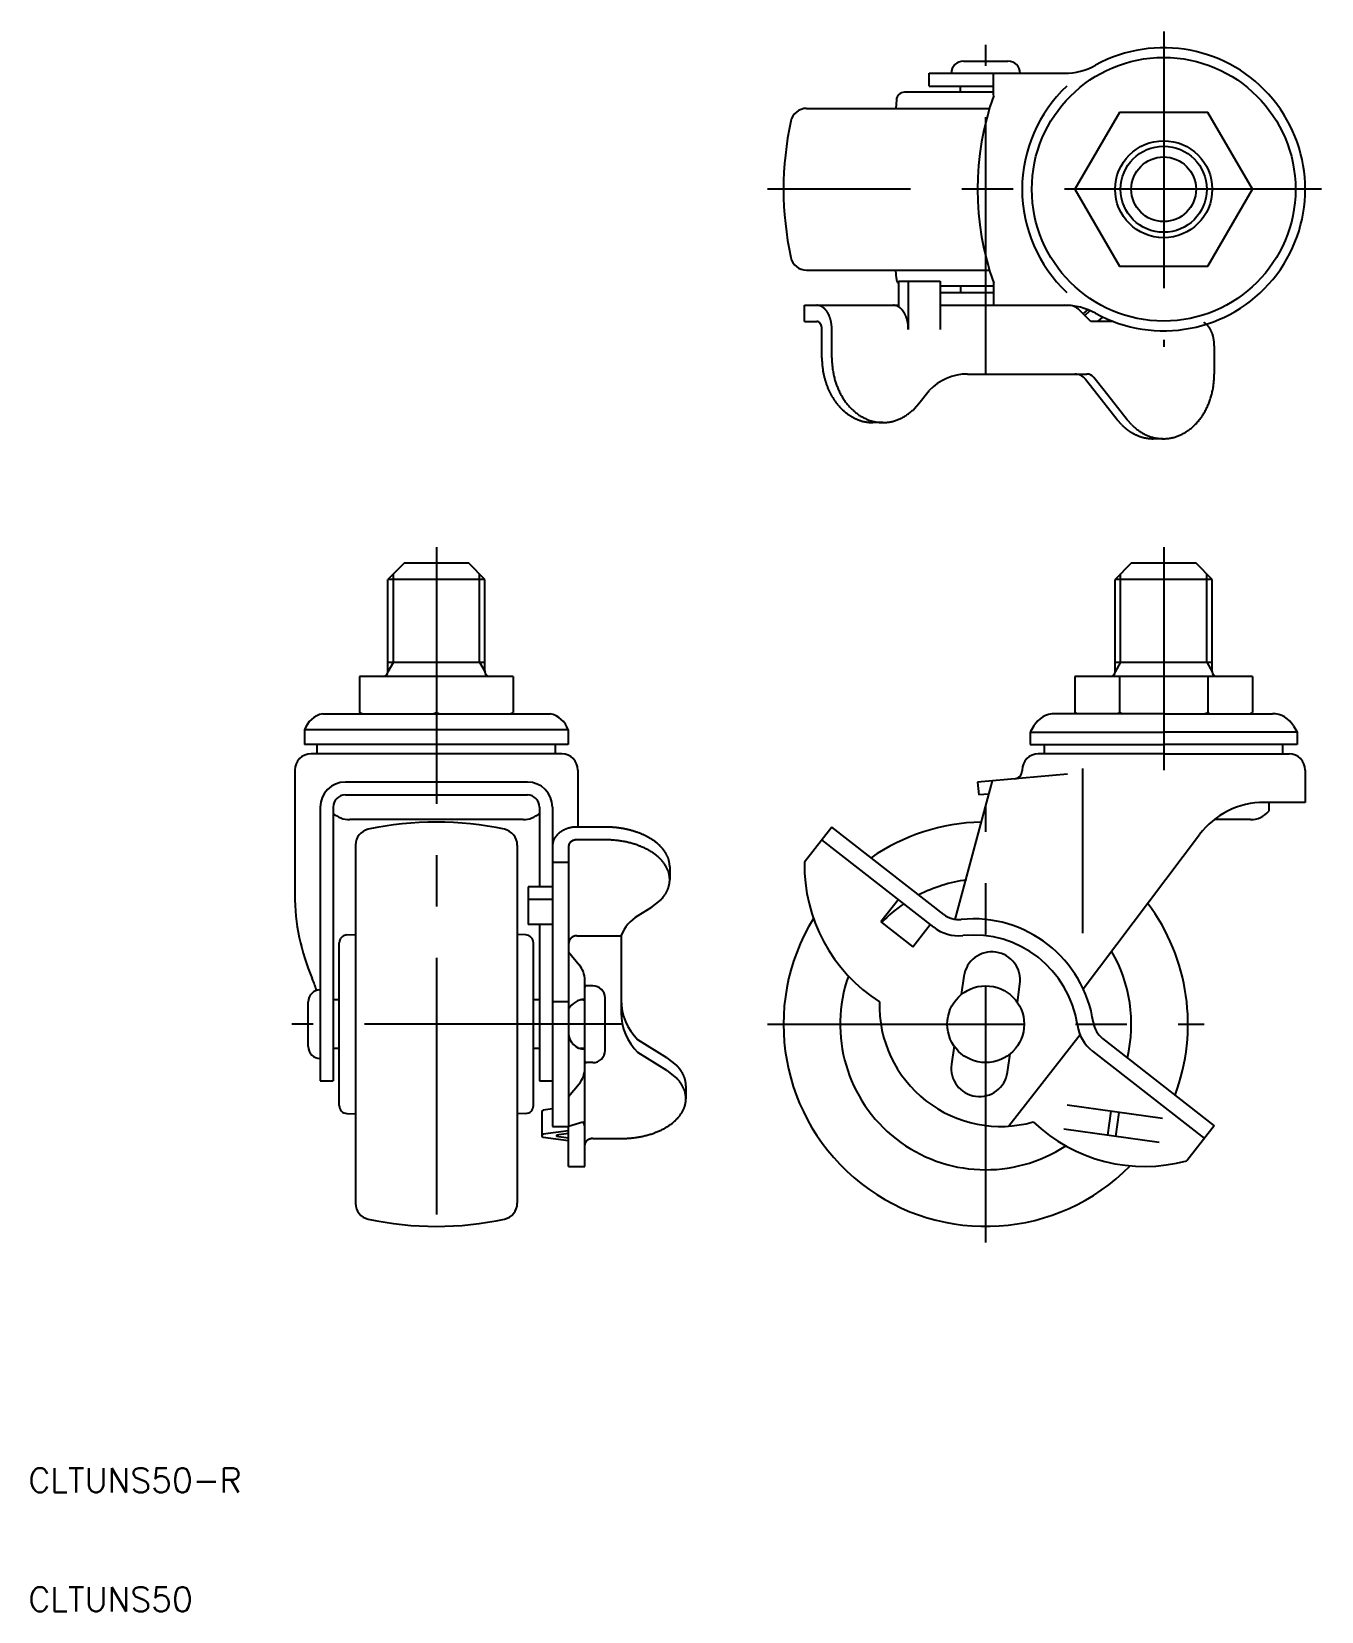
# Model space of a CAD drawing. Extents: x -118 to 41, y -73 to 123.
import ezdxf

# ---------------------------------------------------------------- set-up
doc = ezdxf.new("R2010")
doc.units = 0
doc.linetypes.add('CENTER', pattern=[50.8, 31.75, -6.35, 6.35, -6.35])
doc.layers.get('0').update_dxf_attribs({"linetype": 'CONTINUOUS'})
doc.layers.add('CENTER', color=1, linetype='CONTINUOUS')
doc.styles.get("Standard").update_dxf_attribs({"font": 'txt.shx', "height": 3, "bigfont": 'bigfont.shx'})

msp = doc.modelspace()

# ---------------------------------------------------------------- texts
at = {"color": 7, "linetype": 'CONTINUOUS'}
for s, p in [('CLTUNS50-R', (-118.35, -57.9)), ('CLTUNS50', (-118.35, -72.62))]:
    msp.add_text(s, height=3, dxfattribs=at).set_placement(p)

# ---------------------------------------------------------------- linework, layer by layer
at = {"color": 7, "linetype": 'CONTINUOUS'}
for p, q in [((-7, 117.61), (9.72, 117.61)), ((-7, 116.01), (-7, 117.61)), ((-2.75, 119.11), (2.75, 119.11)), ((0.98, 114.88), (0.98, 117.61)), ((-7, 116.01), (0.98, 116.01)), ((-3.1, 115.26), (-3.1, 116.01)), ((-11.05, 114.31), (-11.1, 113.26)), ((0.98, 115.26), (-10.05, 115.26)), ((-22.15, 113.26), (0.46, 113.26)), ((16.52, 112.76), (11.03, 103.26)), ((27.48, 112.76), (16.52, 112.76)), ((32.97, 103.26), (27.48, 112.76)), ((11.03, 103.26), (16.52, 93.76)), ((27.48, 93.76), (32.97, 103.26)), ((-22.15, 93.26), (0.46, 93.26)), ((-11.05, 92.21), (-11.1, 93.26)), ((-10.8, 91.91), (-5.63, 91.91)), ((-10.8, 91.91), (-10.8, 88.74)), ((-9.57, 91.91), (-9.57, 85.91)), ((-5.63, 91.91), (-5.63, 85.91)), ((16.52, 93.76), (27.48, 93.76)), ((0.98, 91.26), (-5.63, 91.26)), ((-5.63, 90.51), (0.98, 90.51)), ((-3.1, 91.26), (-3.1, 90.51)), ((0.98, 91.64), (0.98, 88.91)), ((-22.41, 88.91), (-10.8, 88.91)), ((-22.41, 86.91), (-22.41, 88.91)), ((-5.63, 88.91), (9.72, 88.91)), ((-5.63, 88.91), (10.16, 88.91)), ((13.01, 86.91), (11.56, 88.34)), ((12.05, 87.85), (12.61, 88.37)), ((12.26, 87.65), (12.9, 88.25)), ((-22.41, 86.91), (-20.87, 86.91)), ((15.76, 86.91), (13.01, 86.91)), ((13.88, 86.91), (14.47, 87.46)), ((-20.25, 82.41), (-20.25, 85.91)), ((-19.02, 82.41), (-19.02, 85.91)), ((28.26, 83.91), (28.26, 80.41)), ((-2.25, 80.41), (12.49, 80.41)), ((-8.26, 76.75), (-7, 78.36)), ((13.42, 78.36), (12.35, 79.75)), ((14.65, 78.36), (13.35, 80)), ((16.26, 74.75), (13.42, 78.36)), ((17.5, 74.75), (14.65, 78.36)), ((-8.82, 76.13), (-8.26, 76.75)), ((-12.72, 74.41), (-13.95, 74.41)), ((16.82, 74.13), (16.26, 74.75)), ((18.05, 74.13), (17.5, 74.75)), ((21.95, 72.41), (20.72, 72.41)), ((-71.92, 57), (-73.92, 55)), ((-63.92, 57), (-71.92, 57)), ((-61.92, 55), (-63.92, 57)), ((18, 57), (16, 55)), ((26, 57), (18, 57)), ((28, 55), (26, 57)), ((-73.92, 43.6), (-73.92, 55)), ((-61.92, 55), (-73.92, 55)), ((-61.92, 43.6), (-61.92, 55)), ((16, 43.6), (16, 55)), ((28, 55), (16, 55)), ((28, 43.6), (28, 55)), ((-58.42, 43), (-77.42, 43)), ((-77.42, 43), (-77.42, 38.55)), ((-73.92, 44.77), (-61.92, 44.77)), ((-67.92, 43), (-67.92, 38.55)), ((-58.42, 43), (-58.42, 38.55)), ((32.97, 43), (11.03, 43)), ((11.03, 43), (11.03, 38.55)), ((16, 44.77), (28, 44.77)), ((16.52, 43), (16.52, 38.55)), ((27.48, 43), (27.48, 38.55)), ((32.97, 43), (32.97, 38.55)), ((-81.97, 38.4), (-53.87, 38.4)), ((-77.16, 38.4), (-77.42, 38.55)), ((-58.67, 38.4), (-58.42, 38.55)), ((22, 38.4), (8.56, 38.4)), ((11.29, 38.4), (11.03, 38.55)), ((22, 38.4), (35.44, 38.4)), ((32.71, 38.4), (32.97, 38.55)), ((-51.62, 36.4), (-84.22, 36.4)), ((-84.22, 36.4), (-84.22, 34.6)), ((-51.62, 36.4), (-51.62, 34.6)), ((5.96, 36.9), (5.5, 36.1)), ((5.5, 36.1), (22, 36.1)), ((5.5, 36.1), (5.5, 34.6)), ((38.5, 36.1), (22, 36.1)), ((38.04, 36.9), (38.5, 36.1)), ((38.5, 36.1), (38.5, 34.6)), ((-51.62, 34.6), (-84.22, 34.6)), ((-52.42, 33.43), (-83.42, 33.43)), ((-82.64, 33.43), (-82.64, 34.6)), ((-53.19, 33.43), (-53.19, 34.6)), ((5.5, 34.6), (22, 34.6)), ((22, 33.43), (6.5, 33.43)), ((7.28, 33.43), (7.28, 34.6)), ((38.5, 34.6), (22, 34.6)), ((22, 33.43), (37.5, 33.43)), ((36.72, 33.43), (36.72, 34.6)), ((-85.42, 31.43), (-85.42, 16.04)), ((-50.42, 31.43), (-50.42, 24.38)), ((4.5, 31.43), (4.5, 31.35)), ((11.98, 31.63), (11.98, 11.45)), ((11.98, 31.43), (11.98, 11.25)), ((39.5, 31.43), (39.5, 27.43)), ((-56.67, 29.95), (-79.17, 29.95)), ((-3.77, 12.97), (0.82, 30.11)), ((10.12, 30.92), (-1, 29.95)), ((-1, 29.95), (-0.86, 28.35)), ((-79.17, 28.35), (-56.67, 28.35)), ((0.38, 28.46), (-0.86, 28.35)), ((39.5, 27.43), (34.42, 27.43)), ((35, 27.43), (35, 26.35)), ((-82.27, 26.85), (-82.27, -7)), ((-80.67, 26.85), (-80.67, -7)), ((-55.17, 26.85), (-55.17, 16.99)), ((-53.57, 26.85), (-53.57, -7)), ((-53.57, 26.71), (-53.57, -12.64)), ((-57.2, 25.3), (-78.64, 25.3)), ((-47.07, 24.38), (-50.57, 24.38)), ((-19.02, 24.38), (-22.41, 20.05)), ((-5.19, 13.58), (-19.02, 24.38)), ((12.06, 4.37), (26.43, 23.45)), ((32.72, 25.3), (28.25, 25.3)), ((-77.92, 22.15), (-77.92, -22.15)), ((-57.92, 22.15), (-57.92, -22.15)), ((-51.57, 22.02), (-51.57, -12.64)), ((-47.07, 22.8), (-50.57, 22.8)), ((-6.42, 12), (-20.25, 22.8)), ((-53.57, 20.05), (-51.57, 20.05)), ((-39.07, 19.45), (-39.07, 17.88)), ((-53.57, 16.99), (-56.57, 16.99)), ((-56.57, 16.99), (-56.57, 12.34)), ((-53.57, 15.42), (-56.57, 15.42)), ((-41.41, 14.4), (-43.02, 13.41)), ((-41.41, 14.4), (-40.26, 15.3)), ((-10.8, 15.42), (-12.95, 12.66)), ((-53.57, 12.34), (-56.57, 12.34)), ((-55.17, 12.34), (-55.17, -7)), ((-12.95, 12.66), (-9.01, 9.58)), ((-9.01, 9.58), (-6.86, 12.34)), ((-79.92, -10.05), (-79.92, 10.05)), ((-78.97, 11.05), (-77.92, 11.1)), ((-56.87, 11.05), (-57.92, 11.1)), ((-55.92, -10.05), (-55.92, 10.05)), ((-50.57, 10.94), (-45.07, 10.94)), ((-45.07, 10.96), (-45.07, 1.44)), ((-45.07, 10.96), (-45.07, 1.44)), ((-51.57, 8.95), (-50.25, 7.36)), ((-2.7, 5.93), (-3.02, 3.67)), ((-49.57, -17.59), (-49.57, 5.45)), ((-48.57, 4.75), (-49.37, 4.75)), ((3.91, 2.69), (4.23, 4.96)), ((-83.77, -2.75), (-83.77, 2.75)), ((-79.92, 3), (-80.67, 3)), ((-55.17, 3), (-55.92, 3)), ((-51.57, 2.78), (-53.57, 2.78)), ((-49.77, 3), (-50.13, 3)), ((-47.07, -3.25), (-47.07, 3.25)), ((-39.41, -4.15), (-43.02, -1.93)), ((11.66, -1.32), (2.84, -12.6)), ((14.43, -1.75), (28.26, -12.56)), ((-79.92, -3), (-80.67, -3)), ((-55.17, -3), (-55.92, -3)), ((-49.77, -3), (-50.19, -3)), ((-39.41, -5.73), (-43.02, -3.51)), ((-3.91, -2.69), (-4.23, -4.96)), ((2.7, -5.93), (3.02, -3.67)), ((13.2, -3.33), (27.03, -14.14)), ((-48.57, -4.75), (-49.37, -4.75)), ((-39.41, -4.15), (-38.26, -5.05)), ((-39.41, -5.73), (-38.22, -6.66)), ((-82.27, -7), (-80.67, -7)), ((-55.17, -7), (-53.57, -7)), ((-51.57, -8.95), (-50.25, -7.36)), ((-37.07, -7.63), (-37.07, -9.21)), ((-78.97, -11.05), (-77.92, -11.1)), ((-56.87, -11.05), (-57.92, -11.1)), ((-54.87, -10.83), (-54.87, -13.8)), ((-53.57, -10.47), (-54.7, -10.63)), ((21.87, -11.66), (10.07, -10)), ((15.47, -10.76), (15.06, -13.73)), ((16.46, -10.9), (16.05, -13.87)), ((-51.57, -13.17), (-54.7, -13.6)), ((-53.57, -12.64), (-51.57, -12.64)), ((-51.57, -13.52), (-53.07, -13.73)), ((-51.57, -12.71), (-51.67, -12.64)), ((-51.57, -12.6), (-49.8, -12.09)), ((-51.57, -17.59), (-51.57, -12.71)), ((21.45, -14.63), (9.65, -12.97)), ((28.26, -12.56), (24.87, -16.89)), ((-51.57, -14.43), (-54.7, -14)), ((-53.07, -13.73), (-53.07, -13.87)), ((-51.57, -14.08), (-53.07, -13.87)), ((-48.57, -14.14), (-45.07, -14.14)), ((-51.57, -17.59), (-49.57, -17.59))]:
    msp.add_line(p, q, dxfattribs=at)
at = {"color": 3, "linetype": 'CONTINUOUS'}
for p, q in [((-73.24, 44.77), (-73.24, 55.67)), ((-62.59, 44.77), (-62.59, 55.67)), ((16.68, 44.77), (16.68, 55.68)), ((27.32, 44.77), (27.32, 55.68)), ((-73.24, 44.77), (-73.93, 43.57)), ((-62.59, 44.77), (-61.9, 43.57)), ((16.68, 44.77), (15.99, 43.58)), ((27.32, 44.77), (28.01, 43.58))]:
    msp.add_line(p, q, dxfattribs=at)
at = {"color": 7, "linetype": 'CONTINUOUS'}
for points in [[(-19.02, 85.91, 0), (-19.02, 85.95, 0), (-19.02, 85.98, 0), (-19.02, 86.02, 0), (-19.02, 86.06, 0), (-19.03, 86.09, 0), (-19.03, 86.13, 0), (-19.03, 86.17, 0), (-19.03, 86.2, 0), (-19.03, 86.24, 0), (-19.04, 86.28, 0), (-19.04, 86.31, 0), (-19.04, 86.35, 0), (-19.05, 86.39, 0), (-19.05, 86.42, 0), (-19.05, 86.46, 0), (-19.06, 86.5, 0), (-19.06, 86.53, 0), (-19.07, 86.57, 0), (-19.07, 86.6, 0), (-19.08, 86.64, 0), (-19.08, 86.68, 0), (-19.09, 86.71, 0), (-19.1, 86.75, 0), (-19.1, 86.78, 0), (-19.11, 86.82, 0), (-19.12, 86.85, 0), (-19.12, 86.89, 0), (-19.13, 86.92, 0), (-19.14, 86.96, 0), (-19.15, 86.99, 0), (-19.15, 87.02, 0), (-19.16, 87.06, 0), (-19.17, 87.09, 0), (-19.18, 87.13, 0), (-19.19, 87.16, 0), (-19.2, 87.19, 0), (-19.21, 87.23, 0), (-19.22, 87.26, 0), (-19.23, 87.29, 0), (-19.24, 87.32, 0), (-19.25, 87.36, 0), (-19.26, 87.39, 0), (-19.27, 87.42, 0), (-19.29, 87.45, 0), (-19.3, 87.48, 0), (-19.31, 87.52, 0), (-19.32, 87.55, 0), (-19.33, 87.58, 0), (-19.35, 87.61, 0), (-19.36, 87.64, 0), (-19.37, 87.67, 0), (-19.39, 87.7, 0), (-19.4, 87.73, 0), (-19.41, 87.76, 0), (-19.43, 87.78, 0), (-19.44, 87.81, 0), (-19.46, 87.84, 0), (-19.47, 87.87, 0), (-19.49, 87.9, 0), (-19.5, 87.93, 0), (-19.52, 87.95, 0), (-19.53, 87.98, 0), (-19.55, 88.01, 0), (-19.56, 88.03, 0), (-19.58, 88.06, 0), (-19.6, 88.08, 0), (-19.61, 88.11, 0), (-19.63, 88.13, 0), (-19.65, 88.16, 0), (-19.66, 88.18, 0), (-19.68, 88.21, 0), (-19.7, 88.23, 0), (-19.72, 88.25, 0), (-19.73, 88.28, 0), (-19.75, 88.3, 0), (-19.77, 88.32, 0), (-19.79, 88.34, 0), (-19.81, 88.36, 0), (-19.82, 88.38, 0), (-19.84, 88.4, 0), (-19.86, 88.43, 0), (-19.88, 88.44, 0), (-19.9, 88.46, 0), (-19.92, 88.48, 0), (-19.94, 88.5, 0), (-19.96, 88.52, 0), (-19.98, 88.54, 0), (-20, 88.56, 0), (-20.02, 88.57, 0), (-20.04, 88.59, 0), (-20.06, 88.61, 0), (-20.08, 88.62, 0), (-20.1, 88.64, 0), (-20.12, 88.65, 0), (-20.14, 88.67, 0), (-20.16, 88.68, 0), (-20.18, 88.7, 0), (-20.2, 88.71, 0), (-20.23, 88.72, 0), (-20.25, 88.74, 0), (-20.27, 88.75, 0), (-20.29, 88.76, 0), (-20.31, 88.77, 0), (-20.33, 88.78, 0), (-20.36, 88.79, 0), (-20.38, 88.8, 0), (-20.4, 88.81, 0), (-20.42, 88.82, 0), (-20.44, 88.83, 0), (-20.46, 88.84, 0), (-20.49, 88.85, 0), (-20.51, 88.85, 0), (-20.53, 88.86, 0), (-20.55, 88.87, 0), (-20.58, 88.87, 0), (-20.6, 88.88, 0), (-20.62, 88.88, 0), (-20.64, 88.89, 0), (-20.67, 88.89, 0), (-20.69, 88.9, 0), (-20.71, 88.9, 0), (-20.73, 88.9, 0), (-20.76, 88.9, 0), (-20.78, 88.91, 0), (-20.8, 88.91, 0), (-20.82, 88.91, 0), (-20.85, 88.91, 0), (-20.87, 88.91, 0)], [(-9.57, 85.91, 0), (-9.57, 85.95, 0), (-9.57, 85.98, 0), (-9.57, 86.02, 0), (-9.57, 86.06, 0), (-9.57, 86.09, 0), (-9.57, 86.13, 0), (-9.57, 86.17, 0), (-9.58, 86.2, 0), (-9.58, 86.24, 0), (-9.58, 86.28, 0), (-9.58, 86.31, 0), (-9.59, 86.35, 0), (-9.59, 86.39, 0), (-9.59, 86.42, 0), (-9.6, 86.46, 0), (-9.6, 86.5, 0), (-9.61, 86.53, 0), (-9.61, 86.57, 0), (-9.62, 86.6, 0), (-9.62, 86.64, 0), (-9.63, 86.68, 0), (-9.63, 86.71, 0), (-9.64, 86.75, 0), (-9.65, 86.78, 0), (-9.65, 86.82, 0), (-9.66, 86.85, 0), (-9.67, 86.89, 0), (-9.67, 86.92, 0), (-9.68, 86.96, 0), (-9.69, 86.99, 0), (-9.7, 87.02, 0), (-9.71, 87.06, 0), (-9.72, 87.09, 0), (-9.72, 87.13, 0), (-9.73, 87.16, 0), (-9.74, 87.19, 0), (-9.75, 87.23, 0), (-9.76, 87.26, 0), (-9.77, 87.29, 0), (-9.78, 87.32, 0), (-9.8, 87.36, 0), (-9.81, 87.39, 0), (-9.82, 87.42, 0), (-9.83, 87.45, 0), (-9.84, 87.48, 0), (-9.85, 87.52, 0), (-9.87, 87.55, 0), (-9.88, 87.58, 0), (-9.89, 87.61, 0), (-9.9, 87.64, 0), (-9.92, 87.67, 0), (-9.93, 87.7, 0), (-9.94, 87.73, 0), (-9.96, 87.76, 0), (-9.97, 87.78, 0), (-9.99, 87.81, 0), (-10, 87.84, 0), (-10.01, 87.87, 0), (-10.03, 87.9, 0), (-10.04, 87.93, 0), (-10.06, 87.95, 0), (-10.08, 87.98, 0), (-10.09, 88.01, 0), (-10.11, 88.03, 0), (-10.12, 88.06, 0), (-10.14, 88.08, 0), (-10.16, 88.11, 0), (-10.17, 88.13, 0), (-10.19, 88.16, 0), (-10.21, 88.18, 0), (-10.22, 88.21, 0), (-10.24, 88.23, 0), (-10.26, 88.25, 0), (-10.28, 88.28, 0), (-10.3, 88.3, 0), (-10.31, 88.32, 0), (-10.33, 88.34, 0), (-10.35, 88.36, 0), (-10.37, 88.38, 0), (-10.39, 88.4, 0), (-10.41, 88.43, 0), (-10.43, 88.44, 0), (-10.44, 88.46, 0), (-10.46, 88.48, 0), (-10.48, 88.5, 0), (-10.5, 88.52, 0), (-10.52, 88.54, 0), (-10.54, 88.56, 0), (-10.56, 88.57, 0), (-10.58, 88.59, 0), (-10.6, 88.61, 0), (-10.62, 88.62, 0), (-10.64, 88.64, 0), (-10.66, 88.65, 0), (-10.69, 88.67, 0), (-10.71, 88.68, 0), (-10.73, 88.7, 0), (-10.75, 88.71, 0), (-10.77, 88.72, 0), (-10.79, 88.74, 0), (-10.81, 88.75, 0), (-10.83, 88.76, 0), (-10.86, 88.77, 0), (-10.88, 88.78, 0), (-10.9, 88.79, 0), (-10.92, 88.8, 0), (-10.94, 88.81, 0), (-10.96, 88.82, 0), (-10.99, 88.83, 0), (-11.01, 88.84, 0), (-11.03, 88.85, 0), (-11.05, 88.85, 0), (-11.08, 88.86, 0), (-11.1, 88.87, 0), (-11.12, 88.87, 0), (-11.14, 88.88, 0), (-11.16, 88.88, 0), (-11.19, 88.89, 0), (-11.21, 88.89, 0), (-11.23, 88.9, 0), (-11.25, 88.9, 0), (-11.28, 88.9, 0), (-11.3, 88.9, 0), (-11.32, 88.91, 0), (-11.35, 88.91, 0), (-11.37, 88.91, 0), (-11.39, 88.91, 0), (-11.41, 88.91, 0)], [(-20.25, 85.91, 0), (-20.25, 85.92, 0), (-20.25, 85.93, 0), (-20.25, 85.95, 0), (-20.25, 85.96, 0), (-20.26, 85.97, 0), (-20.26, 85.98, 0), (-20.26, 86, 0), (-20.26, 86.01, 0), (-20.26, 86.02, 0), (-20.26, 86.03, 0), (-20.26, 86.04, 0), (-20.26, 86.06, 0), (-20.26, 86.07, 0), (-20.26, 86.08, 0), (-20.26, 86.09, 0), (-20.27, 86.11, 0), (-20.27, 86.12, 0), (-20.27, 86.13, 0), (-20.27, 86.14, 0), (-20.27, 86.15, 0), (-20.27, 86.17, 0), (-20.28, 86.18, 0), (-20.28, 86.19, 0), (-20.28, 86.2, 0), (-20.28, 86.21, 0), (-20.28, 86.22, 0), (-20.29, 86.24, 0), (-20.29, 86.25, 0), (-20.29, 86.26, 0), (-20.3, 86.27, 0), (-20.3, 86.28, 0), (-20.3, 86.29, 0), (-20.3, 86.3, 0), (-20.31, 86.32, 0), (-20.31, 86.33, 0), (-20.31, 86.34, 0), (-20.32, 86.35, 0), (-20.32, 86.36, 0), (-20.32, 86.37, 0), (-20.33, 86.38, 0), (-20.33, 86.39, 0), (-20.33, 86.4, 0), (-20.34, 86.41, 0), (-20.34, 86.42, 0), (-20.35, 86.44, 0), (-20.35, 86.45, 0), (-20.35, 86.46, 0), (-20.36, 86.47, 0), (-20.36, 86.48, 0), (-20.37, 86.49, 0), (-20.37, 86.5, 0), (-20.38, 86.51, 0), (-20.38, 86.52, 0), (-20.38, 86.53, 0), (-20.39, 86.54, 0), (-20.39, 86.54, 0), (-20.4, 86.55, 0), (-20.4, 86.56, 0), (-20.41, 86.57, 0), (-20.41, 86.58, 0), (-20.42, 86.59, 0), (-20.42, 86.6, 0), (-20.43, 86.61, 0), (-20.43, 86.62, 0), (-20.44, 86.63, 0), (-20.45, 86.63, 0), (-20.45, 86.64, 0), (-20.46, 86.65, 0), (-20.46, 86.66, 0), (-20.47, 86.67, 0), (-20.47, 86.68, 0), (-20.48, 86.68, 0), (-20.48, 86.69, 0), (-20.49, 86.7, 0), (-20.5, 86.71, 0), (-20.5, 86.71, 0), (-20.51, 86.72, 0), (-20.52, 86.73, 0), (-20.52, 86.74, 0), (-20.53, 86.74, 0), (-20.53, 86.75, 0), (-20.54, 86.76, 0), (-20.55, 86.76, 0), (-20.55, 86.77, 0), (-20.56, 86.77, 0), (-20.57, 86.78, 0), (-20.57, 86.79, 0), (-20.58, 86.79, 0), (-20.59, 86.8, 0), (-20.59, 86.8, 0), (-20.6, 86.81, 0), (-20.61, 86.81, 0), (-20.61, 86.82, 0), (-20.62, 86.82, 0), (-20.63, 86.83, 0), (-20.63, 86.83, 0), (-20.64, 86.84, 0), (-20.65, 86.84, 0), (-20.66, 86.85, 0), (-20.66, 86.85, 0), (-20.67, 86.86, 0), (-20.68, 86.86, 0), (-20.68, 86.86, 0), (-20.69, 86.87, 0), (-20.7, 86.87, 0), (-20.71, 86.87, 0), (-20.71, 86.88, 0), (-20.72, 86.88, 0), (-20.73, 86.88, 0), (-20.73, 86.89, 0), (-20.74, 86.89, 0), (-20.75, 86.89, 0), (-20.76, 86.89, 0), (-20.76, 86.9, 0), (-20.77, 86.9, 0), (-20.78, 86.9, 0), (-20.79, 86.9, 0), (-20.79, 86.9, 0), (-20.8, 86.9, 0), (-20.81, 86.91, 0), (-20.82, 86.91, 0), (-20.82, 86.91, 0), (-20.83, 86.91, 0), (-20.84, 86.91, 0), (-20.85, 86.91, 0), (-20.85, 86.91, 0), (-20.86, 86.91, 0), (-20.87, 86.91, 0)], [(28.26, 83.91, 0), (28.26, 83.94, 0), (28.26, 83.97, 0), (28.26, 84, 0), (28.26, 84.03, 0), (28.26, 84.06, 0), (28.25, 84.09, 0), (28.25, 84.12, 0), (28.25, 84.15, 0), (28.25, 84.18, 0), (28.25, 84.21, 0), (28.25, 84.23, 0), (28.24, 84.26, 0), (28.24, 84.29, 0), (28.24, 84.32, 0), (28.24, 84.35, 0), (28.23, 84.38, 0), (28.23, 84.41, 0), (28.23, 84.44, 0), (28.23, 84.47, 0), (28.22, 84.5, 0), (28.22, 84.53, 0), (28.21, 84.56, 0), (28.21, 84.58, 0), (28.21, 84.61, 0), (28.2, 84.64, 0), (28.2, 84.67, 0), (28.19, 84.7, 0), (28.19, 84.73, 0), (28.18, 84.76, 0), (28.18, 84.78, 0), (28.17, 84.81, 0), (28.17, 84.84, 0), (28.16, 84.87, 0), (28.16, 84.9, 0), (28.15, 84.92, 0), (28.14, 84.95, 0), (28.14, 84.98, 0), (28.13, 85.01, 0), (28.12, 85.03, 0), (28.12, 85.06, 0), (28.11, 85.09, 0), (28.1, 85.12, 0), (28.09, 85.14, 0), (28.09, 85.17, 0), (28.08, 85.2, 0), (28.07, 85.22, 0), (28.06, 85.25, 0), (28.06, 85.28, 0), (28.05, 85.3, 0), (28.04, 85.33, 0), (28.03, 85.35, 0), (28.02, 85.38, 0), (28.01, 85.41, 0), (28, 85.43, 0), (27.99, 85.46, 0), (27.98, 85.48, 0), (27.97, 85.51, 0), (27.96, 85.53, 0), (27.95, 85.56, 0), (27.94, 85.58, 0), (27.93, 85.61, 0), (27.92, 85.63, 0), (27.91, 85.65, 0), (27.9, 85.68, 0), (27.89, 85.7, 0), (27.88, 85.73, 0), (27.87, 85.75, 0), (27.86, 85.77, 0), (27.85, 85.8, 0), (27.84, 85.82, 0), (27.82, 85.84, 0), (27.81, 85.86, 0), (27.8, 85.89, 0), (27.79, 85.91, 0), (27.78, 85.93, 0), (27.76, 85.95, 0), (27.75, 85.97, 0), (27.74, 85.99, 0), (27.73, 86.02, 0), (27.71, 86.04, 0), (27.7, 86.06, 0), (27.69, 86.08, 0), (27.67, 86.1, 0), (27.66, 86.12, 0), (27.65, 86.14, 0), (27.63, 86.16, 0), (27.62, 86.18, 0), (27.61, 86.2, 0), (27.59, 86.22, 0), (27.58, 86.23, 0), (27.56, 86.25, 0), (27.55, 86.27, 0), (27.54, 86.29, 0), (27.52, 86.31, 0), (27.51, 86.33, 0), (27.49, 86.34, 0), (27.48, 86.36, 0), (27.46, 86.38, 0), (27.45, 86.39, 0), (27.43, 86.41, 0), (27.42, 86.43, 0), (27.4, 86.44, 0), (27.39, 86.46, 0), (27.37, 86.47, 0), (27.36, 86.49, 0), (27.34, 86.5, 0), (27.32, 86.52, 0), (27.31, 86.53, 0), (27.29, 86.55, 0), (27.28, 86.56, 0), (27.26, 86.57, 0), (27.24, 86.59, 0), (27.23, 86.6, 0), (27.21, 86.61, 0), (27.19, 86.63, 0), (27.18, 86.64, 0), (27.16, 86.65, 0), (27.15, 86.66, 0), (27.13, 86.67, 0), (27.11, 86.69, 0), (27.09, 86.7, 0), (27.08, 86.71, 0), (27.06, 86.72, 0), (27.04, 86.73, 0), (27.03, 86.74, 0), (27.01, 86.75, 0), (26.99, 86.76, 0), (26.97, 86.77, 0)], [(-20.25, 82.41, 0), (-20.25, 82.31, 0), (-20.25, 82.21, 0), (-20.25, 82.12, 0), (-20.25, 82.02, 0), (-20.24, 81.92, 0), (-20.24, 81.82, 0), (-20.23, 81.72, 0), (-20.22, 81.63, 0), (-20.22, 81.53, 0), (-20.21, 81.43, 0), (-20.2, 81.33, 0), (-20.19, 81.24, 0), (-20.17, 81.14, 0), (-20.16, 81.04, 0), (-20.15, 80.95, 0), (-20.13, 80.85, 0), (-20.12, 80.75, 0), (-20.1, 80.66, 0), (-20.08, 80.56, 0), (-20.06, 80.47, 0), (-20.05, 80.37, 0), (-20.03, 80.28, 0), (-20, 80.18, 0), (-19.98, 80.09, 0), (-19.96, 79.99, 0), (-19.94, 79.9, 0), (-19.91, 79.81, 0), (-19.89, 79.72, 0), (-19.86, 79.62, 0), (-19.83, 79.53, 0), (-19.8, 79.44, 0), (-19.77, 79.35, 0), (-19.74, 79.26, 0), (-19.71, 79.17, 0), (-19.68, 79.08, 0), (-19.65, 78.99, 0), (-19.62, 78.9, 0), (-19.58, 78.81, 0), (-19.55, 78.73, 0), (-19.51, 78.64, 0), (-19.47, 78.55, 0), (-19.43, 78.47, 0), (-19.4, 78.38, 0), (-19.36, 78.3, 0), (-19.32, 78.21, 0), (-19.28, 78.13, 0), (-19.23, 78.05, 0), (-19.19, 77.97, 0), (-19.15, 77.88, 0), (-19.1, 77.8, 0), (-19.06, 77.72, 0), (-19.01, 77.64, 0), (-18.97, 77.57, 0), (-18.92, 77.49, 0), (-18.87, 77.41, 0), (-18.82, 77.34, 0), (-18.77, 77.26, 0), (-18.72, 77.19, 0), (-18.67, 77.11, 0), (-18.62, 77.04, 0), (-18.57, 76.97, 0), (-18.52, 76.89, 0), (-18.46, 76.82, 0), (-18.41, 76.75, 0), (-18.35, 76.68, 0), (-18.3, 76.62, 0), (-18.24, 76.55, 0), (-18.18, 76.48, 0), (-18.13, 76.42, 0), (-18.07, 76.35, 0), (-18.01, 76.29, 0), (-17.95, 76.23, 0), (-17.89, 76.16, 0), (-17.83, 76.1, 0), (-17.77, 76.04, 0), (-17.71, 75.98, 0), (-17.64, 75.93, 0), (-17.58, 75.87, 0), (-17.52, 75.81, 0), (-17.45, 75.76, 0), (-17.39, 75.7, 0), (-17.32, 75.65, 0), (-17.26, 75.6, 0), (-17.19, 75.55, 0), (-17.12, 75.5, 0), (-17.06, 75.45, 0), (-16.99, 75.4, 0), (-16.92, 75.36, 0), (-16.85, 75.31, 0), (-16.78, 75.26, 0), (-16.71, 75.22, 0), (-16.65, 75.18, 0), (-16.58, 75.14, 0), (-16.5, 75.1, 0), (-16.43, 75.06, 0), (-16.36, 75.02, 0), (-16.29, 74.98, 0), (-16.22, 74.95, 0), (-16.15, 74.91, 0), (-16.07, 74.88, 0), (-16, 74.85, 0), (-15.93, 74.81, 0), (-15.85, 74.78, 0), (-15.78, 74.75, 0), (-15.71, 74.73, 0), (-15.63, 74.7, 0), (-15.56, 74.67, 0), (-15.48, 74.65, 0), (-15.41, 74.63, 0), (-15.33, 74.6, 0), (-15.26, 74.58, 0), (-15.18, 74.56, 0), (-15.1, 74.55, 0), (-15.03, 74.53, 0), (-14.95, 74.51, 0), (-14.87, 74.5, 0), (-14.8, 74.48, 0), (-14.72, 74.47, 0), (-14.64, 74.46, 0), (-14.57, 74.45, 0), (-14.49, 74.44, 0), (-14.41, 74.43, 0), (-14.34, 74.43, 0), (-14.26, 74.42, 0), (-14.18, 74.42, 0), (-14.1, 74.41, 0), (-14.03, 74.41, 0), (-13.95, 74.41, 0)], [(-19.02, 82.41, 0), (-19.02, 82.27, 0), (-19.02, 82.13, 0), (-19.01, 81.99, 0), (-19.01, 81.85, 0), (-19, 81.71, 0), (-18.99, 81.57, 0), (-18.98, 81.43, 0), (-18.96, 81.29, 0), (-18.94, 81.16, 0), (-18.93, 81.02, 0), (-18.91, 80.88, 0), (-18.88, 80.74, 0), (-18.86, 80.61, 0), (-18.83, 80.47, 0), (-18.81, 80.34, 0), (-18.78, 80.2, 0), (-18.75, 80.07, 0), (-18.71, 79.93, 0), (-18.68, 79.8, 0), (-18.64, 79.67, 0), (-18.6, 79.54, 0), (-18.56, 79.41, 0), (-18.52, 79.28, 0), (-18.48, 79.15, 0), (-18.43, 79.02, 0), (-18.38, 78.9, 0), (-18.33, 78.77, 0), (-18.28, 78.65, 0), (-18.23, 78.53, 0), (-18.17, 78.4, 0), (-18.12, 78.28, 0), (-18.06, 78.16, 0), (-18, 78.05, 0), (-17.94, 77.93, 0), (-17.88, 77.81, 0), (-17.81, 77.7, 0), (-17.75, 77.59, 0), (-17.68, 77.48, 0), (-17.61, 77.37, 0), (-17.54, 77.26, 0), (-17.47, 77.15, 0), (-17.4, 77.05, 0), (-17.32, 76.95, 0), (-17.25, 76.84, 0), (-17.17, 76.75, 0), (-17.09, 76.65, 0), (-17.01, 76.55, 0), (-16.93, 76.46, 0), (-16.85, 76.36, 0), (-16.76, 76.27, 0), (-16.68, 76.18, 0), (-16.59, 76.1, 0), (-16.5, 76.01, 0), (-16.41, 75.93, 0), (-16.33, 75.85, 0), (-16.23, 75.77, 0), (-16.14, 75.69, 0), (-16.05, 75.62, 0), (-15.95, 75.55, 0), (-15.86, 75.47, 0), (-15.76, 75.41, 0), (-15.67, 75.34, 0), (-15.57, 75.27, 0), (-15.47, 75.21, 0), (-15.37, 75.15, 0), (-15.27, 75.1, 0), (-15.17, 75.04, 0), (-15.07, 74.99, 0), (-14.96, 74.94, 0), (-14.86, 74.89, 0), (-14.76, 74.84, 0), (-14.65, 74.8, 0), (-14.55, 74.75, 0), (-14.44, 74.72, 0), (-14.34, 74.68, 0), (-14.23, 74.64, 0), (-14.12, 74.61, 0), (-14.01, 74.58, 0), (-13.91, 74.55, 0), (-13.8, 74.53, 0), (-13.69, 74.51, 0), (-13.58, 74.49, 0), (-13.47, 74.47, 0), (-13.36, 74.45, 0), (-13.25, 74.44, 0), (-13.14, 74.43, 0), (-13.03, 74.42, 0), (-12.92, 74.41, 0), (-12.81, 74.41, 0), (-12.7, 74.41, 0), (-12.59, 74.41, 0), (-12.48, 74.42, 0), (-12.37, 74.42, 0), (-12.26, 74.43, 0), (-12.15, 74.44, 0), (-12.04, 74.46, 0), (-11.93, 74.47, 0), (-11.82, 74.49, 0), (-11.71, 74.51, 0), (-11.6, 74.54, 0), (-11.5, 74.56, 0), (-11.39, 74.59, 0), (-11.28, 74.62, 0), (-11.17, 74.65, 0), (-11.07, 74.69, 0), (-10.96, 74.73, 0), (-10.85, 74.77, 0), (-10.75, 74.81, 0), (-10.64, 74.86, 0), (-10.54, 74.9, 0), (-10.44, 74.95, 0), (-10.34, 75, 0), (-10.23, 75.06, 0), (-10.13, 75.11, 0), (-10.03, 75.17, 0), (-9.93, 75.23, 0), (-9.84, 75.3, 0), (-9.74, 75.36, 0), (-9.64, 75.43, 0), (-9.55, 75.5, 0), (-9.45, 75.57, 0), (-9.36, 75.64, 0), (-9.26, 75.72, 0), (-9.17, 75.8, 0), (-9.08, 75.88, 0), (-8.99, 75.96, 0), (-8.9, 76.04, 0), (-8.82, 76.13, 0)], [(18.05, 74.13, 0), (18.14, 74.04, 0), (18.23, 73.96, 0), (18.32, 73.88, 0), (18.41, 73.8, 0), (18.5, 73.72, 0), (18.59, 73.64, 0), (18.69, 73.57, 0), (18.78, 73.5, 0), (18.88, 73.43, 0), (18.97, 73.36, 0), (19.07, 73.3, 0), (19.17, 73.23, 0), (19.27, 73.17, 0), (19.37, 73.11, 0), (19.47, 73.06, 0), (19.57, 73, 0), (19.67, 72.95, 0), (19.78, 72.9, 0), (19.88, 72.86, 0), (19.98, 72.81, 0), (20.09, 72.77, 0), (20.2, 72.73, 0), (20.3, 72.69, 0), (20.41, 72.65, 0), (20.52, 72.62, 0), (20.62, 72.59, 0), (20.73, 72.56, 0), (20.84, 72.54, 0), (20.95, 72.51, 0), (21.06, 72.49, 0), (21.17, 72.47, 0), (21.28, 72.46, 0), (21.38, 72.44, 0), (21.49, 72.43, 0), (21.6, 72.42, 0), (21.71, 72.42, 0), (21.83, 72.41, 0), (21.94, 72.41, 0), (22.05, 72.41, 0), (22.16, 72.41, 0), (22.27, 72.42, 0), (22.38, 72.43, 0), (22.49, 72.44, 0), (22.6, 72.45, 0), (22.71, 72.47, 0), (22.81, 72.49, 0), (22.92, 72.51, 0), (23.03, 72.53, 0), (23.14, 72.55, 0), (23.25, 72.58, 0), (23.36, 72.61, 0), (23.46, 72.64, 0), (23.57, 72.68, 0), (23.68, 72.72, 0), (23.78, 72.75, 0), (23.89, 72.8, 0), (23.99, 72.84, 0), (24.1, 72.89, 0), (24.2, 72.94, 0), (24.3, 72.99, 0), (24.4, 73.04, 0), (24.51, 73.1, 0), (24.61, 73.15, 0), (24.71, 73.21, 0), (24.8, 73.27, 0), (24.9, 73.34, 0), (25, 73.41, 0), (25.1, 73.47, 0), (25.19, 73.55, 0), (25.28, 73.62, 0), (25.38, 73.69, 0), (25.47, 73.77, 0), (25.56, 73.85, 0), (25.65, 73.93, 0), (25.74, 74.01, 0), (25.83, 74.1, 0), (25.91, 74.18, 0), (26, 74.27, 0), (26.08, 74.36, 0), (26.16, 74.46, 0), (26.25, 74.55, 0), (26.33, 74.65, 0), (26.4, 74.75, 0), (26.48, 74.84, 0), (26.56, 74.95, 0), (26.63, 75.05, 0), (26.71, 75.15, 0), (26.78, 75.26, 0), (26.85, 75.37, 0), (26.92, 75.48, 0), (26.98, 75.59, 0), (27.05, 75.7, 0), (27.11, 75.81, 0), (27.18, 75.93, 0), (27.24, 76.05, 0), (27.3, 76.16, 0), (27.35, 76.28, 0), (27.41, 76.4, 0), (27.46, 76.53, 0), (27.52, 76.65, 0), (27.57, 76.77, 0), (27.62, 76.9, 0), (27.67, 77.02, 0), (27.71, 77.15, 0), (27.75, 77.28, 0), (27.8, 77.41, 0), (27.84, 77.54, 0), (27.88, 77.67, 0), (27.91, 77.8, 0), (27.95, 77.93, 0), (27.98, 78.07, 0), (28.01, 78.2, 0), (28.04, 78.34, 0), (28.07, 78.47, 0), (28.1, 78.61, 0), (28.12, 78.74, 0), (28.14, 78.88, 0), (28.16, 79.02, 0), (28.18, 79.16, 0), (28.2, 79.29, 0), (28.21, 79.43, 0), (28.22, 79.57, 0), (28.23, 79.71, 0), (28.24, 79.85, 0), (28.25, 79.99, 0), (28.25, 80.13, 0), (28.26, 80.27, 0), (28.26, 80.41, 0)], [(16.82, 74.13, 0), (16.85, 74.1, 0), (16.87, 74.08, 0), (16.9, 74.05, 0), (16.92, 74.02, 0), (16.95, 74, 0), (16.98, 73.98, 0), (17, 73.95, 0), (17.03, 73.93, 0), (17.06, 73.9, 0), (17.08, 73.88, 0), (17.11, 73.85, 0), (17.14, 73.83, 0), (17.16, 73.81, 0), (17.19, 73.78, 0), (17.22, 73.76, 0), (17.25, 73.74, 0), (17.27, 73.71, 0), (17.3, 73.69, 0), (17.33, 73.67, 0), (17.36, 73.65, 0), (17.39, 73.62, 0), (17.41, 73.6, 0), (17.44, 73.58, 0), (17.47, 73.56, 0), (17.5, 73.54, 0), (17.53, 73.52, 0), (17.55, 73.49, 0), (17.58, 73.47, 0), (17.61, 73.45, 0), (17.64, 73.43, 0), (17.67, 73.41, 0), (17.7, 73.39, 0), (17.73, 73.37, 0), (17.75, 73.35, 0), (17.78, 73.33, 0), (17.81, 73.31, 0), (17.84, 73.29, 0), (17.87, 73.28, 0), (17.9, 73.26, 0), (17.93, 73.24, 0), (17.96, 73.22, 0), (17.99, 73.2, 0), (18.02, 73.18, 0), (18.05, 73.17, 0), (18.08, 73.15, 0), (18.11, 73.13, 0), (18.14, 73.11, 0), (18.17, 73.1, 0), (18.2, 73.08, 0), (18.23, 73.06, 0), (18.26, 73.05, 0), (18.29, 73.03, 0), (18.32, 73.01, 0), (18.35, 73, 0), (18.38, 72.98, 0), (18.41, 72.97, 0), (18.44, 72.95, 0), (18.47, 72.94, 0), (18.5, 72.92, 0), (18.53, 72.91, 0), (18.56, 72.89, 0), (18.6, 72.88, 0), (18.63, 72.87, 0), (18.66, 72.85, 0), (18.69, 72.84, 0), (18.72, 72.82, 0), (18.75, 72.81, 0), (18.78, 72.8, 0), (18.81, 72.79, 0), (18.84, 72.77, 0), (18.88, 72.76, 0), (18.91, 72.75, 0), (18.94, 72.74, 0), (18.97, 72.73, 0), (19, 72.71, 0), (19.03, 72.7, 0), (19.07, 72.69, 0), (19.1, 72.68, 0), (19.13, 72.67, 0), (19.16, 72.66, 0), (19.19, 72.65, 0), (19.22, 72.64, 0), (19.26, 72.63, 0), (19.29, 72.62, 0), (19.32, 72.61, 0), (19.35, 72.6, 0), (19.39, 72.59, 0), (19.42, 72.58, 0), (19.45, 72.58, 0), (19.48, 72.57, 0), (19.51, 72.56, 0), (19.55, 72.55, 0), (19.58, 72.54, 0), (19.61, 72.54, 0), (19.64, 72.53, 0), (19.68, 72.52, 0), (19.71, 72.51, 0), (19.74, 72.51, 0), (19.77, 72.5, 0), (19.81, 72.5, 0), (19.84, 72.49, 0), (19.87, 72.48, 0), (19.9, 72.48, 0), (19.94, 72.47, 0), (19.97, 72.47, 0), (20, 72.46, 0), (20.03, 72.46, 0), (20.07, 72.45, 0), (20.1, 72.45, 0), (20.13, 72.45, 0), (20.16, 72.44, 0), (20.2, 72.44, 0), (20.23, 72.43, 0), (20.26, 72.43, 0), (20.3, 72.43, 0), (20.33, 72.43, 0), (20.36, 72.42, 0), (20.39, 72.42, 0), (20.43, 72.42, 0), (20.46, 72.42, 0), (20.49, 72.42, 0), (20.53, 72.41, 0), (20.56, 72.41, 0), (20.59, 72.41, 0), (20.62, 72.41, 0), (20.66, 72.41, 0), (20.69, 72.41, 0), (20.72, 72.41, 0)], [(-50.57, 24.38, 0), (-50.6, 24.38, 0), (-50.64, 24.38, 0), (-50.68, 24.38, 0), (-50.71, 24.38, 0), (-50.75, 24.38, 0), (-50.79, 24.37, 0), (-50.82, 24.37, 0), (-50.86, 24.37, 0), (-50.9, 24.37, 0), (-50.93, 24.36, 0), (-50.97, 24.36, 0), (-51.01, 24.35, 0), (-51.04, 24.35, 0), (-51.08, 24.35, 0), (-51.12, 24.34, 0), (-51.15, 24.33, 0), (-51.19, 24.33, 0), (-51.22, 24.32, 0), (-51.26, 24.32, 0), (-51.3, 24.31, 0), (-51.33, 24.3, 0), (-51.37, 24.29, 0), (-51.4, 24.29, 0), (-51.44, 24.28, 0), (-51.47, 24.27, 0), (-51.51, 24.26, 0), (-51.54, 24.25, 0), (-51.58, 24.24, 0), (-51.61, 24.23, 0), (-51.65, 24.22, 0), (-51.68, 24.21, 0), (-51.72, 24.2, 0), (-51.75, 24.19, 0), (-51.78, 24.18, 0), (-51.82, 24.17, 0), (-51.85, 24.15, 0), (-51.88, 24.14, 0), (-51.92, 24.13, 0), (-51.95, 24.11, 0), (-51.98, 24.1, 0), (-52.01, 24.09, 0), (-52.05, 24.07, 0), (-52.08, 24.06, 0), (-52.11, 24.04, 0), (-52.14, 24.03, 0), (-52.17, 24.01, 0), (-52.2, 24, 0), (-52.23, 23.98, 0), (-52.26, 23.97, 0), (-52.29, 23.95, 0), (-52.32, 23.93, 0), (-52.35, 23.92, 0), (-52.38, 23.9, 0), (-52.41, 23.88, 0), (-52.44, 23.86, 0), (-52.47, 23.84, 0), (-52.5, 23.83, 0), (-52.53, 23.81, 0), (-52.55, 23.79, 0), (-52.58, 23.77, 0), (-52.61, 23.75, 0), (-52.64, 23.73, 0), (-52.66, 23.71, 0), (-52.69, 23.69, 0), (-52.71, 23.67, 0), (-52.74, 23.65, 0), (-52.77, 23.63, 0), (-52.79, 23.6, 0), (-52.81, 23.58, 0), (-52.84, 23.56, 0), (-52.86, 23.54, 0), (-52.89, 23.52, 0), (-52.91, 23.49, 0), (-52.93, 23.47, 0), (-52.96, 23.45, 0), (-52.98, 23.42, 0), (-53, 23.4, 0), (-53.02, 23.38, 0), (-53.04, 23.35, 0), (-53.06, 23.33, 0), (-53.08, 23.31, 0), (-53.1, 23.28, 0), (-53.12, 23.26, 0), (-53.14, 23.23, 0), (-53.16, 23.21, 0), (-53.18, 23.18, 0), (-53.2, 23.16, 0), (-53.21, 23.13, 0), (-53.23, 23.1, 0), (-53.25, 23.08, 0), (-53.26, 23.05, 0), (-53.28, 23.03, 0), (-53.3, 23, 0), (-53.31, 22.97, 0), (-53.32, 22.95, 0), (-53.34, 22.92, 0), (-53.35, 22.89, 0), (-53.37, 22.87, 0), (-53.38, 22.84, 0), (-53.39, 22.81, 0), (-53.4, 22.79, 0), (-53.42, 22.76, 0), (-53.43, 22.73, 0), (-53.44, 22.7, 0), (-53.45, 22.67, 0), (-53.46, 22.65, 0), (-53.47, 22.62, 0), (-53.48, 22.59, 0), (-53.49, 22.56, 0), (-53.49, 22.53, 0), (-53.5, 22.51, 0), (-53.51, 22.48, 0), (-53.52, 22.45, 0), (-53.52, 22.42, 0), (-53.53, 22.39, 0), (-53.54, 22.36, 0), (-53.54, 22.33, 0), (-53.54, 22.31, 0), (-53.55, 22.28, 0), (-53.55, 22.25, 0), (-53.56, 22.22, 0), (-53.56, 22.19, 0), (-53.56, 22.16, 0), (-53.56, 22.13, 0), (-53.57, 22.1, 0), (-53.57, 22.07, 0), (-53.57, 22.05, 0), (-53.57, 22.02, 0)], [(-39.07, 19.46, 0), (-39.07, 19.52, 0), (-39.07, 19.58, 0), (-39.07, 19.64, 0), (-39.08, 19.7, 0), (-39.08, 19.76, 0), (-39.09, 19.82, 0), (-39.1, 19.88, 0), (-39.11, 19.94, 0), (-39.12, 20, 0), (-39.13, 20.06, 0), (-39.14, 20.12, 0), (-39.15, 20.18, 0), (-39.17, 20.24, 0), (-39.19, 20.3, 0), (-39.2, 20.36, 0), (-39.22, 20.42, 0), (-39.24, 20.48, 0), (-39.26, 20.53, 0), (-39.28, 20.59, 0), (-39.31, 20.65, 0), (-39.33, 20.71, 0), (-39.36, 20.77, 0), (-39.38, 20.83, 0), (-39.41, 20.88, 0), (-39.44, 20.94, 0), (-39.47, 21, 0), (-39.5, 21.06, 0), (-39.54, 21.11, 0), (-39.57, 21.17, 0), (-39.6, 21.23, 0), (-39.64, 21.28, 0), (-39.68, 21.34, 0), (-39.71, 21.4, 0), (-39.75, 21.45, 0), (-39.79, 21.51, 0), (-39.84, 21.56, 0), (-39.88, 21.62, 0), (-39.92, 21.67, 0), (-39.97, 21.72, 0), (-40.01, 21.78, 0), (-40.06, 21.83, 0), (-40.11, 21.88, 0), (-40.16, 21.94, 0), (-40.21, 21.99, 0), (-40.26, 22.04, 0), (-40.31, 22.09, 0), (-40.36, 22.14, 0), (-40.42, 22.19, 0), (-40.47, 22.24, 0), (-40.53, 22.29, 0), (-40.58, 22.34, 0), (-40.64, 22.39, 0), (-40.7, 22.44, 0), (-40.76, 22.49, 0), (-40.82, 22.53, 0), (-40.88, 22.58, 0), (-40.95, 22.63, 0), (-41.01, 22.67, 0), (-41.07, 22.72, 0), (-41.14, 22.76, 0), (-41.21, 22.81, 0), (-41.27, 22.85, 0), (-41.34, 22.89, 0), (-41.41, 22.94, 0), (-41.48, 22.98, 0), (-41.55, 23.02, 0), (-41.62, 23.06, 0), (-41.7, 23.1, 0), (-41.77, 23.14, 0), (-41.84, 23.18, 0), (-41.92, 23.22, 0), (-41.99, 23.26, 0), (-42.07, 23.3, 0), (-42.15, 23.34, 0), (-42.22, 23.37, 0), (-42.3, 23.41, 0), (-42.38, 23.45, 0), (-42.46, 23.48, 0), (-42.54, 23.52, 0), (-42.62, 23.55, 0), (-42.7, 23.58, 0), (-42.79, 23.62, 0), (-42.87, 23.65, 0), (-42.95, 23.68, 0), (-43.04, 23.71, 0), (-43.12, 23.74, 0), (-43.21, 23.77, 0), (-43.3, 23.8, 0), (-43.38, 23.83, 0), (-43.47, 23.85, 0), (-43.56, 23.88, 0), (-43.65, 23.91, 0), (-43.74, 23.93, 0), (-43.83, 23.96, 0), (-43.92, 23.98, 0), (-44.01, 24.01, 0), (-44.1, 24.03, 0), (-44.19, 24.05, 0), (-44.28, 24.07, 0), (-44.37, 24.09, 0), (-44.47, 24.11, 0), (-44.56, 24.13, 0), (-44.65, 24.15, 0), (-44.75, 24.17, 0), (-44.84, 24.19, 0), (-44.93, 24.2, 0), (-45.03, 24.22, 0), (-45.12, 24.23, 0), (-45.22, 24.25, 0), (-45.31, 24.26, 0), (-45.41, 24.27, 0), (-45.51, 24.29, 0), (-45.6, 24.3, 0), (-45.7, 24.31, 0), (-45.8, 24.32, 0), (-45.89, 24.33, 0), (-45.99, 24.34, 0), (-46.09, 24.34, 0), (-46.19, 24.35, 0), (-46.28, 24.36, 0), (-46.38, 24.36, 0), (-46.48, 24.37, 0), (-46.58, 24.37, 0), (-46.67, 24.37, 0), (-46.77, 24.38, 0), (-46.87, 24.38, 0), (-46.97, 24.38, 0), (-47.07, 24.38, 0)], [(-50.57, 22.8, 0), (-50.58, 22.8, 0), (-50.59, 22.8, 0), (-50.6, 22.8, 0), (-50.62, 22.8, 0), (-50.63, 22.8, 0), (-50.64, 22.8, 0), (-50.65, 22.8, 0), (-50.67, 22.8, 0), (-50.68, 22.8, 0), (-50.69, 22.8, 0), (-50.7, 22.8, 0), (-50.71, 22.8, 0), (-50.73, 22.79, 0), (-50.74, 22.79, 0), (-50.75, 22.79, 0), (-50.76, 22.79, 0), (-50.77, 22.79, 0), (-50.79, 22.79, 0), (-50.8, 22.78, 0), (-50.81, 22.78, 0), (-50.82, 22.78, 0), (-50.83, 22.78, 0), (-50.85, 22.77, 0), (-50.86, 22.77, 0), (-50.87, 22.77, 0), (-50.88, 22.76, 0), (-50.89, 22.76, 0), (-50.9, 22.76, 0), (-50.92, 22.75, 0), (-50.93, 22.75, 0), (-50.94, 22.75, 0), (-50.95, 22.74, 0), (-50.96, 22.74, 0), (-50.97, 22.74, 0), (-50.98, 22.73, 0), (-51, 22.73, 0), (-51.01, 22.72, 0), (-51.02, 22.72, 0), (-51.03, 22.72, 0), (-51.04, 22.71, 0), (-51.05, 22.71, 0), (-51.06, 22.7, 0), (-51.07, 22.7, 0), (-51.08, 22.69, 0), (-51.09, 22.69, 0), (-51.1, 22.68, 0), (-51.11, 22.68, 0), (-51.12, 22.67, 0), (-51.13, 22.67, 0), (-51.14, 22.66, 0), (-51.15, 22.65, 0), (-51.16, 22.65, 0), (-51.17, 22.64, 0), (-51.18, 22.64, 0), (-51.19, 22.63, 0), (-51.2, 22.63, 0), (-51.21, 22.62, 0), (-51.22, 22.61, 0), (-51.23, 22.61, 0), (-51.24, 22.6, 0), (-51.25, 22.59, 0), (-51.26, 22.59, 0), (-51.27, 22.58, 0), (-51.27, 22.57, 0), (-51.28, 22.57, 0), (-51.29, 22.56, 0), (-51.3, 22.55, 0), (-51.31, 22.55, 0), (-51.32, 22.54, 0), (-51.32, 22.53, 0), (-51.33, 22.52, 0), (-51.34, 22.52, 0), (-51.35, 22.51, 0), (-51.36, 22.5, 0), (-51.36, 22.49, 0), (-51.37, 22.49, 0), (-51.38, 22.48, 0), (-51.39, 22.47, 0), (-51.39, 22.46, 0), (-51.4, 22.45, 0), (-51.41, 22.45, 0), (-51.41, 22.44, 0), (-51.42, 22.43, 0), (-51.43, 22.42, 0), (-51.43, 22.41, 0), (-51.44, 22.4, 0), (-51.44, 22.4, 0), (-51.45, 22.39, 0), (-51.46, 22.38, 0), (-51.46, 22.37, 0), (-51.47, 22.36, 0), (-51.47, 22.35, 0), (-51.48, 22.34, 0), (-51.48, 22.34, 0), (-51.49, 22.33, 0), (-51.49, 22.32, 0), (-51.5, 22.31, 0), (-51.5, 22.3, 0), (-51.5, 22.29, 0), (-51.51, 22.28, 0), (-51.51, 22.27, 0), (-51.52, 22.26, 0), (-51.52, 22.25, 0), (-51.52, 22.25, 0), (-51.53, 22.24, 0), (-51.53, 22.23, 0), (-51.53, 22.22, 0), (-51.54, 22.21, 0), (-51.54, 22.2, 0), (-51.54, 22.19, 0), (-51.55, 22.18, 0), (-51.55, 22.17, 0), (-51.55, 22.16, 0), (-51.55, 22.15, 0), (-51.55, 22.14, 0), (-51.56, 22.13, 0), (-51.56, 22.12, 0), (-51.56, 22.11, 0), (-51.56, 22.1, 0), (-51.56, 22.09, 0), (-51.56, 22.08, 0), (-51.56, 22.07, 0), (-51.57, 22.06, 0), (-51.57, 22.05, 0), (-51.57, 22.05, 0), (-51.57, 22.04, 0), (-51.57, 22.03, 0), (-51.57, 22.02, 0)], [(-40.26, 15.3, 0), (-40.19, 15.37, 0), (-40.12, 15.44, 0), (-40.05, 15.51, 0), (-39.99, 15.58, 0), (-39.93, 15.65, 0), (-39.87, 15.73, 0), (-39.82, 15.8, 0), (-39.76, 15.87, 0), (-39.71, 15.95, 0), (-39.66, 16.02, 0), (-39.61, 16.1, 0), (-39.56, 16.18, 0), (-39.52, 16.25, 0), (-39.47, 16.33, 0), (-39.43, 16.41, 0), (-39.39, 16.49, 0), (-39.36, 16.57, 0), (-39.32, 16.64, 0), (-39.29, 16.72, 0), (-39.26, 16.8, 0), (-39.23, 16.88, 0), (-39.21, 16.96, 0), (-39.18, 17.04, 0), (-39.16, 17.12, 0), (-39.14, 17.2, 0), (-39.13, 17.29, 0), (-39.11, 17.37, 0), (-39.1, 17.45, 0), (-39.09, 17.53, 0), (-39.08, 17.61, 0), (-39.07, 17.69, 0), (-39.07, 17.77, 0), (-39.07, 17.86, 0), (-39.07, 17.94, 0), (-39.07, 18.02, 0), (-39.08, 18.1, 0), (-39.08, 18.18, 0), (-39.09, 18.26, 0), (-39.1, 18.35, 0), (-39.12, 18.43, 0), (-39.13, 18.51, 0), (-39.15, 18.59, 0), (-39.17, 18.67, 0), (-39.19, 18.75, 0), (-39.22, 18.83, 0), (-39.24, 18.91, 0), (-39.27, 18.99, 0), (-39.3, 19.07, 0), (-39.34, 19.15, 0), (-39.37, 19.23, 0), (-39.41, 19.31, 0), (-39.45, 19.38, 0), (-39.49, 19.46, 0), (-39.54, 19.54, 0), (-39.58, 19.62, 0), (-39.63, 19.69, 0), (-39.68, 19.77, 0), (-39.73, 19.84, 0), (-39.78, 19.92, 0), (-39.84, 19.99, 0), (-39.9, 20.06, 0), (-39.96, 20.14, 0), (-40.02, 20.21, 0), (-40.08, 20.28, 0), (-40.15, 20.35, 0), (-40.22, 20.42, 0), (-40.29, 20.49, 0), (-40.36, 20.56, 0), (-40.43, 20.63, 0), (-40.51, 20.7, 0), (-40.58, 20.76, 0), (-40.66, 20.83, 0), (-40.74, 20.89, 0), (-40.82, 20.96, 0), (-40.91, 21.02, 0), (-40.99, 21.08, 0), (-41.08, 21.15, 0), (-41.17, 21.21, 0), (-41.26, 21.27, 0), (-41.35, 21.32, 0), (-41.44, 21.38, 0), (-41.54, 21.44, 0), (-41.64, 21.5, 0), (-41.73, 21.55, 0), (-41.83, 21.6, 0), (-41.94, 21.66, 0), (-42.04, 21.71, 0), (-42.14, 21.76, 0), (-42.25, 21.81, 0), (-42.35, 21.86, 0), (-42.46, 21.91, 0), (-42.57, 21.95, 0), (-42.68, 22, 0), (-42.79, 22.04, 0), (-42.9, 22.08, 0), (-43.02, 22.13, 0), (-43.13, 22.17, 0), (-43.25, 22.21, 0), (-43.37, 22.25, 0), (-43.48, 22.28, 0), (-43.6, 22.32, 0), (-43.72, 22.35, 0), (-43.85, 22.39, 0), (-43.97, 22.42, 0), (-44.09, 22.45, 0), (-44.21, 22.48, 0), (-44.34, 22.51, 0), (-44.46, 22.54, 0), (-44.59, 22.56, 0), (-44.71, 22.59, 0), (-44.84, 22.61, 0), (-44.97, 22.63, 0), (-45.1, 22.65, 0), (-45.23, 22.67, 0), (-45.36, 22.69, 0), (-45.49, 22.71, 0), (-45.62, 22.72, 0), (-45.75, 22.74, 0), (-45.88, 22.75, 0), (-46.01, 22.76, 0), (-46.14, 22.77, 0), (-46.27, 22.78, 0), (-46.4, 22.79, 0), (-46.54, 22.79, 0), (-46.67, 22.8, 0), (-46.8, 22.8, 0), (-46.93, 22.8, 0), (-47.07, 22.8, 0)], [(-50.57, 10.94, 0), (-50.58, 10.94, 0), (-50.59, 10.94, 0), (-50.6, 10.94, 0), (-50.62, 10.94, 0), (-50.63, 10.94, 0), (-50.64, 10.94, 0), (-50.65, 10.94, 0), (-50.67, 10.93, 0), (-50.68, 10.93, 0), (-50.69, 10.93, 0), (-50.7, 10.93, 0), (-50.71, 10.93, 0), (-50.73, 10.93, 0), (-50.74, 10.92, 0), (-50.75, 10.92, 0), (-50.76, 10.92, 0), (-50.77, 10.92, 0), (-50.79, 10.92, 0), (-50.8, 10.91, 0), (-50.81, 10.91, 0), (-50.82, 10.91, 0), (-50.83, 10.9, 0), (-50.85, 10.9, 0), (-50.86, 10.9, 0), (-50.87, 10.89, 0), (-50.88, 10.89, 0), (-50.89, 10.89, 0), (-50.9, 10.88, 0), (-50.92, 10.88, 0), (-50.93, 10.87, 0), (-50.94, 10.87, 0), (-50.95, 10.86, 0), (-50.96, 10.86, 0), (-50.97, 10.85, 0), (-50.98, 10.85, 0), (-51, 10.84, 0), (-51.01, 10.84, 0), (-51.02, 10.83, 0), (-51.03, 10.83, 0), (-51.04, 10.82, 0), (-51.05, 10.82, 0), (-51.06, 10.81, 0), (-51.07, 10.8, 0), (-51.08, 10.8, 0), (-51.09, 10.79, 0), (-51.1, 10.78, 0), (-51.11, 10.78, 0), (-51.12, 10.77, 0), (-51.13, 10.76, 0), (-51.14, 10.76, 0), (-51.15, 10.75, 0), (-51.16, 10.74, 0), (-51.17, 10.74, 0), (-51.18, 10.73, 0), (-51.19, 10.72, 0), (-51.2, 10.71, 0), (-51.21, 10.7, 0), (-51.22, 10.7, 0), (-51.23, 10.69, 0), (-51.24, 10.68, 0), (-51.25, 10.67, 0), (-51.26, 10.66, 0), (-51.27, 10.66, 0), (-51.27, 10.65, 0), (-51.28, 10.64, 0), (-51.29, 10.63, 0), (-51.3, 10.62, 0), (-51.31, 10.61, 0), (-51.32, 10.6, 0), (-51.32, 10.59, 0), (-51.33, 10.58, 0), (-51.34, 10.57, 0), (-51.35, 10.56, 0), (-51.36, 10.55, 0), (-51.36, 10.54, 0), (-51.37, 10.54, 0), (-51.38, 10.53, 0), (-51.39, 10.52, 0), (-51.39, 10.51, 0), (-51.4, 10.49, 0), (-51.41, 10.48, 0), (-51.41, 10.47, 0), (-51.42, 10.46, 0), (-51.43, 10.45, 0), (-51.43, 10.44, 0), (-51.44, 10.43, 0), (-51.44, 10.42, 0), (-51.45, 10.41, 0), (-51.46, 10.4, 0), (-51.46, 10.39, 0), (-51.47, 10.38, 0), (-51.47, 10.37, 0), (-51.48, 10.36, 0), (-51.48, 10.34, 0), (-51.49, 10.33, 0), (-51.49, 10.32, 0), (-51.5, 10.31, 0), (-51.5, 10.3, 0), (-51.5, 10.29, 0), (-51.51, 10.28, 0), (-51.51, 10.26, 0), (-51.52, 10.25, 0), (-51.52, 10.24, 0), (-51.52, 10.23, 0), (-51.53, 10.22, 0), (-51.53, 10.21, 0), (-51.53, 10.19, 0), (-51.54, 10.18, 0), (-51.54, 10.17, 0), (-51.54, 10.16, 0), (-51.55, 10.15, 0), (-51.55, 10.13, 0), (-51.55, 10.12, 0), (-51.55, 10.11, 0), (-51.55, 10.1, 0), (-51.56, 10.09, 0), (-51.56, 10.07, 0), (-51.56, 10.06, 0), (-51.56, 10.05, 0), (-51.56, 10.04, 0), (-51.56, 10.03, 0), (-51.56, 10.01, 0), (-51.57, 10, 0), (-51.57, 9.99, 0), (-51.57, 9.98, 0), (-51.57, 9.96, 0), (-51.57, 9.95, 0), (-51.57, 9.94, 0)], [(-37.07, -7.63, 0), (-37.07, -7.61, 0), (-37.07, -7.59, 0), (-37.07, -7.57, 0), (-37.07, -7.55, 0), (-37.07, -7.53, 0), (-37.07, -7.51, 0), (-37.07, -7.49, 0), (-37.07, -7.46, 0), (-37.07, -7.44, 0), (-37.07, -7.42, 0), (-37.08, -7.4, 0), (-37.08, -7.38, 0), (-37.08, -7.36, 0), (-37.08, -7.34, 0), (-37.08, -7.32, 0), (-37.09, -7.29, 0), (-37.09, -7.27, 0), (-37.09, -7.25, 0), (-37.09, -7.23, 0), (-37.1, -7.21, 0), (-37.1, -7.19, 0), (-37.1, -7.17, 0), (-37.11, -7.15, 0), (-37.11, -7.13, 0), (-37.11, -7.1, 0), (-37.12, -7.08, 0), (-37.12, -7.06, 0), (-37.13, -7.04, 0), (-37.13, -7.02, 0), (-37.13, -7, 0), (-37.14, -6.98, 0), (-37.14, -6.96, 0), (-37.15, -6.94, 0), (-37.15, -6.91, 0), (-37.16, -6.89, 0), (-37.16, -6.87, 0), (-37.17, -6.85, 0), (-37.17, -6.83, 0), (-37.18, -6.81, 0), (-37.19, -6.79, 0), (-37.19, -6.77, 0), (-37.2, -6.75, 0), (-37.2, -6.73, 0), (-37.21, -6.71, 0), (-37.22, -6.68, 0), (-37.22, -6.66, 0), (-37.23, -6.64, 0), (-37.24, -6.62, 0), (-37.25, -6.6, 0), (-37.25, -6.58, 0), (-37.26, -6.56, 0), (-37.27, -6.54, 0), (-37.28, -6.52, 0), (-37.28, -6.5, 0), (-37.29, -6.48, 0), (-37.3, -6.46, 0), (-37.31, -6.44, 0), (-37.32, -6.42, 0), (-37.32, -6.39, 0), (-37.33, -6.37, 0), (-37.34, -6.35, 0), (-37.35, -6.33, 0), (-37.36, -6.31, 0), (-37.37, -6.29, 0), (-37.38, -6.27, 0), (-37.39, -6.25, 0), (-37.4, -6.23, 0), (-37.41, -6.21, 0), (-37.42, -6.19, 0), (-37.43, -6.17, 0), (-37.44, -6.15, 0), (-37.45, -6.13, 0), (-37.46, -6.11, 0), (-37.47, -6.09, 0), (-37.48, -6.07, 0), (-37.49, -6.05, 0), (-37.5, -6.03, 0), (-37.52, -6.01, 0), (-37.53, -5.99, 0), (-37.54, -5.97, 0), (-37.55, -5.95, 0), (-37.56, -5.93, 0), (-37.57, -5.91, 0), (-37.59, -5.89, 0), (-37.6, -5.87, 0), (-37.61, -5.85, 0), (-37.62, -5.83, 0), (-37.64, -5.81, 0), (-37.65, -5.79, 0), (-37.66, -5.77, 0), (-37.68, -5.75, 0), (-37.69, -5.73, 0), (-37.7, -5.71, 0), (-37.72, -5.69, 0), (-37.73, -5.67, 0), (-37.74, -5.65, 0), (-37.76, -5.63, 0), (-37.77, -5.61, 0), (-37.79, -5.6, 0), (-37.8, -5.58, 0), (-37.81, -5.56, 0), (-37.83, -5.54, 0), (-37.84, -5.52, 0), (-37.86, -5.5, 0), (-37.87, -5.48, 0), (-37.89, -5.46, 0), (-37.9, -5.44, 0), (-37.92, -5.42, 0), (-37.93, -5.4, 0), (-37.95, -5.38, 0), (-37.97, -5.37, 0), (-37.98, -5.35, 0), (-38, -5.33, 0), (-38.01, -5.31, 0), (-38.03, -5.29, 0), (-38.05, -5.27, 0), (-38.06, -5.25, 0), (-38.08, -5.24, 0), (-38.1, -5.22, 0), (-38.11, -5.2, 0), (-38.13, -5.18, 0), (-38.15, -5.16, 0), (-38.17, -5.14, 0), (-38.18, -5.12, 0), (-38.2, -5.11, 0), (-38.22, -5.09, 0), (-38.24, -5.07, 0), (-38.26, -5.05, 0)], [(-45.07, -14.14, 0), (-44.93, -14.13, 0), (-44.8, -14.13, 0), (-44.67, -14.13, 0), (-44.54, -14.12, 0), (-44.4, -14.12, 0), (-44.27, -14.11, 0), (-44.14, -14.1, 0), (-44.01, -14.09, 0), (-43.88, -14.08, 0), (-43.75, -14.07, 0), (-43.62, -14.05, 0), (-43.49, -14.04, 0), (-43.36, -14.02, 0), (-43.23, -14, 0), (-43.1, -13.98, 0), (-42.97, -13.96, 0), (-42.84, -13.94, 0), (-42.71, -13.92, 0), (-42.59, -13.89, 0), (-42.46, -13.87, 0), (-42.34, -13.84, 0), (-42.21, -13.81, 0), (-42.09, -13.78, 0), (-41.97, -13.75, 0), (-41.85, -13.72, 0), (-41.72, -13.68, 0), (-41.6, -13.65, 0), (-41.48, -13.61, 0), (-41.37, -13.58, 0), (-41.25, -13.54, 0), (-41.13, -13.5, 0), (-41.02, -13.46, 0), (-40.9, -13.42, 0), (-40.79, -13.37, 0), (-40.68, -13.33, 0), (-40.57, -13.28, 0), (-40.46, -13.24, 0), (-40.35, -13.19, 0), (-40.25, -13.14, 0), (-40.14, -13.09, 0), (-40.04, -13.04, 0), (-39.94, -12.99, 0), (-39.83, -12.94, 0), (-39.73, -12.88, 0), (-39.64, -12.83, 0), (-39.54, -12.77, 0), (-39.44, -12.71, 0), (-39.35, -12.66, 0), (-39.26, -12.6, 0), (-39.17, -12.54, 0), (-39.08, -12.48, 0), (-38.99, -12.41, 0), (-38.91, -12.35, 0), (-38.82, -12.29, 0), (-38.74, -12.22, 0), (-38.66, -12.16, 0), (-38.58, -12.09, 0), (-38.51, -12.03, 0), (-38.43, -11.96, 0), (-38.36, -11.89, 0), (-38.29, -11.82, 0), (-38.22, -11.75, 0), (-38.15, -11.68, 0), (-38.08, -11.61, 0), (-38.02, -11.54, 0), (-37.96, -11.47, 0), (-37.9, -11.4, 0), (-37.84, -11.32, 0), (-37.78, -11.25, 0), (-37.73, -11.17, 0), (-37.68, -11.1, 0), (-37.63, -11.02, 0), (-37.58, -10.95, 0), (-37.54, -10.87, 0), (-37.49, -10.79, 0), (-37.45, -10.71, 0), (-37.41, -10.64, 0), (-37.37, -10.56, 0), (-37.34, -10.48, 0), (-37.3, -10.4, 0), (-37.27, -10.32, 0), (-37.24, -10.24, 0), (-37.22, -10.16, 0), (-37.19, -10.08, 0), (-37.17, -10, 0), (-37.15, -9.92, 0), (-37.13, -9.84, 0), (-37.12, -9.76, 0), (-37.1, -9.68, 0), (-37.09, -9.6, 0), (-37.08, -9.51, 0), (-37.08, -9.43, 0), (-37.07, -9.35, 0), (-37.07, -9.27, 0), (-37.07, -9.19, 0), (-37.07, -9.11, 0), (-37.07, -9.02, 0), (-37.08, -8.94, 0), (-37.09, -8.86, 0), (-37.1, -8.78, 0), (-37.11, -8.7, 0), (-37.13, -8.62, 0), (-37.14, -8.54, 0), (-37.16, -8.46, 0), (-37.18, -8.37, 0), (-37.21, -8.29, 0), (-37.23, -8.21, 0), (-37.26, -8.13, 0), (-37.29, -8.05, 0), (-37.32, -7.98, 0), (-37.36, -7.9, 0), (-37.39, -7.82, 0), (-37.43, -7.74, 0), (-37.47, -7.66, 0), (-37.52, -7.58, 0), (-37.56, -7.51, 0), (-37.61, -7.43, 0), (-37.66, -7.36, 0), (-37.71, -7.28, 0), (-37.76, -7.21, 0), (-37.82, -7.13, 0), (-37.87, -7.06, 0), (-37.93, -6.98, 0), (-37.99, -6.91, 0), (-38.05, -6.84, 0), (-38.12, -6.77, 0), (-38.19, -6.7, 0), (-38.26, -6.63, 0)], [(-48.57, -14.14, 0), (-48.58, -14.14, 0), (-48.59, -14.14, 0), (-48.6, -14.14, 0), (-48.62, -14.14, 0), (-48.63, -14.14, 0), (-48.64, -14.14, 0), (-48.65, -14.14, 0), (-48.67, -14.14, 0), (-48.68, -14.14, 0), (-48.69, -14.14, 0), (-48.7, -14.14, 0), (-48.71, -14.14, 0), (-48.73, -14.15, 0), (-48.74, -14.15, 0), (-48.75, -14.15, 0), (-48.76, -14.15, 0), (-48.77, -14.15, 0), (-48.79, -14.15, 0), (-48.8, -14.16, 0), (-48.81, -14.16, 0), (-48.82, -14.16, 0), (-48.83, -14.16, 0), (-48.85, -14.17, 0), (-48.86, -14.17, 0), (-48.87, -14.17, 0), (-48.88, -14.18, 0), (-48.89, -14.18, 0), (-48.9, -14.18, 0), (-48.92, -14.18, 0), (-48.93, -14.19, 0), (-48.94, -14.19, 0), (-48.95, -14.2, 0), (-48.96, -14.2, 0), (-48.97, -14.2, 0), (-48.98, -14.21, 0), (-49, -14.21, 0), (-49.01, -14.22, 0), (-49.02, -14.22, 0), (-49.03, -14.22, 0), (-49.04, -14.23, 0), (-49.05, -14.23, 0), (-49.06, -14.24, 0), (-49.07, -14.24, 0), (-49.08, -14.25, 0), (-49.09, -14.25, 0), (-49.1, -14.26, 0), (-49.11, -14.26, 0), (-49.12, -14.27, 0), (-49.13, -14.27, 0), (-49.14, -14.28, 0), (-49.15, -14.28, 0), (-49.16, -14.29, 0), (-49.17, -14.3, 0), (-49.18, -14.3, 0), (-49.19, -14.31, 0), (-49.2, -14.31, 0), (-49.21, -14.32, 0), (-49.22, -14.33, 0), (-49.23, -14.33, 0), (-49.24, -14.34, 0), (-49.25, -14.35, 0), (-49.26, -14.35, 0), (-49.27, -14.36, 0), (-49.27, -14.37, 0), (-49.28, -14.37, 0), (-49.29, -14.38, 0), (-49.3, -14.39, 0), (-49.31, -14.39, 0), (-49.32, -14.4, 0), (-49.32, -14.41, 0), (-49.33, -14.42, 0), (-49.34, -14.42, 0), (-49.35, -14.43, 0), (-49.36, -14.44, 0), (-49.36, -14.45, 0), (-49.37, -14.45, 0), (-49.38, -14.46, 0), (-49.39, -14.47, 0), (-49.39, -14.48, 0), (-49.4, -14.49, 0), (-49.41, -14.49, 0), (-49.41, -14.5, 0), (-49.42, -14.51, 0), (-49.43, -14.52, 0), (-49.43, -14.53, 0), (-49.44, -14.54, 0), (-49.44, -14.54, 0), (-49.45, -14.55, 0), (-49.46, -14.56, 0), (-49.46, -14.57, 0), (-49.47, -14.58, 0), (-49.47, -14.59, 0), (-49.48, -14.6, 0), (-49.48, -14.6, 0), (-49.49, -14.61, 0), (-49.49, -14.62, 0), (-49.5, -14.63, 0), (-49.5, -14.64, 0), (-49.5, -14.65, 0), (-49.51, -14.66, 0), (-49.51, -14.67, 0), (-49.52, -14.68, 0), (-49.52, -14.69, 0), (-49.52, -14.69, 0), (-49.53, -14.7, 0), (-49.53, -14.71, 0), (-49.53, -14.72, 0), (-49.54, -14.73, 0), (-49.54, -14.74, 0), (-49.54, -14.75, 0), (-49.55, -14.76, 0), (-49.55, -14.77, 0), (-49.55, -14.78, 0), (-49.55, -14.79, 0), (-49.55, -14.8, 0), (-49.56, -14.81, 0), (-49.56, -14.82, 0), (-49.56, -14.83, 0), (-49.56, -14.84, 0), (-49.56, -14.85, 0), (-49.56, -14.86, 0), (-49.56, -14.87, 0), (-49.57, -14.88, 0), (-49.57, -14.88, 0), (-49.57, -14.89, 0), (-49.57, -14.9, 0), (-49.57, -14.91, 0), (-49.57, -14.92, 0)]]:
    msp.add_polyline3d(points, dxfattribs=at)
for centre, radius in [((22, 103.26), 16.3), ((22, 103.26), 6), ((22, 103.26), 4), ((0, 0), 4.75), ((0, 0), 4.75)]:
    msp.add_circle(centre, radius, dxfattribs=at)
at = {"color": 3, "linetype": 'CONTINUOUS'}
msp.add_circle((22, 103.26), 5.32, dxfattribs=at)
at = {"color": 7, "linetype": 'CONTINUOUS'}
for centre, radius, start, end in [((22, 103.26), 17.5, 241.2195, 118.7805), ((-2.75, 117.61), 1.5, 90, 180), ((2.75, 117.61), 1.5, 0, 90), ((9.72, 125.61), 8, 270, 298.7805), ((22, 103.26), 17.5, 133.2332, 226.7668), ((-10.05, 114.26), 1, 90, 177), ((34, 103.26), 35, 160.6176, 199.3824), ((15, 103.26), 40, 167.8468, 192.1532), ((-22.15, 111.26), 2, 90, 167.8468), ((-22.15, 95.26), 2, 192.1532, 270), ((-10.05, 92.26), 1, 183, 221.6671), ((9.72, 80.91), 8, 61.2195, 90), ((9.72, 80.91), 8, 61.2195, 90), ((10.16, 86.91), 2, 45.5963, 90), ((-2.25, 73.9), 6.51, 90, 136.7606), ((11.01, 78.71), 1.7, 37.6354, 90), ((12.49, 79.31), 1.1, 38.5546, 90), ((-74.52, 43.6), 0.6, 270, 0), ((-61.32, 43.6), 0.6, 180, 270), ((15.4, 43.6), 0.6, 270, 0), ((28.6, 43.6), 0.6, 180, 270), ((-81.37, 35.46), 3, 101.5188, 161.7483), ((-72.67, 51.42), 13.72, 249.7438, 251.5855), ((-72.67, 51.42), 13.72, 288.4145, 290.2562), ((-63.17, 51.42), 13.72, 249.7438, 251.5855), ((-63.17, 51.42), 13.72, 288.4145, 290.2562), ((-54.47, 35.46), 3, 18.2517, 78.4812), ((8.56, 35.4), 3, 90, 150), ((14.11, 43.7), 6, 240, 242.0471), ((14.11, 41.55), 3.85, 305.0811, 308.7577), ((22, 55.82), 18.12, 252.3968, 254.0224), ((22, 55.82), 18.12, 285.9776, 287.6032), ((29.89, 41.55), 3.85, 231.2423, 234.9189), ((29.89, 43.7), 6, 297.9529, 300), ((35.44, 35.4), 3, 30, 90), ((-83.42, 31.43), 2, 90, 180), ((-52.42, 31.43), 2, 360, 90), ((6.5, 31.43), 2, 90, 180), ((37.5, 31.43), 2, 0, 90), ((3.5, 31.35), 1, 275, 0), ((-79.17, 26.85), 3.1, 90, 180), ((-56.67, 26.85), 3.1, 0, 90), ((-79.17, 26.85), 1.5, 90, 180), ((-56.67, 26.85), 1.5, 0, 90), ((34.42, 17.43), 10, 90, 143), ((-78.64, 28.3), 3, 227.4214, 270), ((-57.2, 28.3), 3, 270, 312.5786), ((32.72, 28.3), 3, 270, 319.4584), ((-75.92, 22.15), 2, 102.1532, 180), ((-67.92, -15), 40, 77.8468, 102.1532), ((-59.92, 22.15), 2, 0, 77.8468), ((0, 0), 25, 91.2602, 124.5424), ((-2.41, 19.65), 20, 178.8699, 237.5392), ((0, 0), 18, 97.5848, 117.3757), ((-59.28, 16.04), 26.14, 180, 203.4561), ((0, 0), 18, 124.2084, 135.6206), ((0, 0), 25, 339.4576, 36.7936), ((-40.36, 9.1), 5.06, 121.619, 158.3487), ((0, 0), 25, 148.4451, 315.5549), ((-3.35, 15.94), 5, 232, 275.7617), ((-3.35, 15.94), 3, 232, 275.7617), ((-1.54, -1.97), 15, 8.2383, 95.7617), ((-78.92, 10.05), 1, 93, 180), ((-56.92, 10.05), 1, 0, 87), ((-1.54, -1.97), 13, 8.2383, 95.7617), ((0.77, 5.45), 3.5, 352, 172), ((0, 0), 18, 346.6243, 30.1684), ((-52.57, 5.45), 3, 0, 39.5584), ((0, 0), 18, 160.6825, 303.3175), ((-82.27, 2.75), 1.5, 90, 180), ((-94.19, 0.88), 11.92, 16.0557, 23.5155), ((-49.37, 4.55), 0.2, 87.7954, 180), ((-48.57, 3.25), 1.5, 0, 90), ((-49.57, 0.81), 2.26, 90, 152.2162), ((-49.77, 3.2), 0.2, 270, 319.1972), ((-38.08, 3.02), 6.99, 180, 225.0275), ((1.85, 2.36), 15, 178.4253, 285.5747), ((-38.08, 1.44), 6.99, 180, 225.0275), ((16.28, 0.61), 3, 188.2383, 232), ((-49.57, -1.1), 2, 180.2249, 270), ((16.28, 0.61), 5, 188.2383, 232), ((-82.27, -2.75), 1.5, 180, 270), ((-49.77, -3.2), 0.2, 30.0599, 90), ((-48.57, -3.25), 1.5, 270, 0), ((-52.57, -5.45), 3, 320.4416, 0), ((-49.37, -4.55), 0.2, 180, 272.2046), ((-0.77, -5.45), 3.5, 172, 352), ((-78.92, -10.05), 1, 180, 267), ((-56.92, -10.05), 1, 273, 0), ((-54.67, -10.83), 0.2, 97.9024, 180), ((-54.67, -13.8), 0.2, 97.9024, 262.0976), ((-50.54, -12.71), 0.969, 0, 40.3025), ((19.65, 2.41), 20, 226.4608, 285.1301), ((-75.92, -22.15), 2, 180, 257.8468), ((-59.92, -22.15), 2, 282.1532, 0), ((-67.92, 15), 40, 257.8468, 282.1532)]:
    msp.add_arc(centre, radius, start, end, dxfattribs=at)
at = {"layer": 'CENTER', "color": 1, "linetype": 'CENTER'}
for p, q in [((22, 122.76), (22, 83.76)), ((0, 80.41), (0, 121.11)), ((41.5, 103.26), (-27, 103.26)), ((-67.92, 59), (-67.92, -27)), ((22, 59), (22, 31.43)), ((0, -27), (0, 27)), ((-45.07, 0), (-85.77, 0)), ((-27, 0), (27, 0))]:
    msp.add_line(p, q, dxfattribs=at)

msp.set_redraw_order([(e.dxf.handle, doc.entitydb.next_handle()) for e in msp.query("TEXT MTEXT ATTDEF DIMENSION ARC_DIMENSION")])  # texts and dimensions are drawn at this point

doc.saveas('drawing.dxf')
